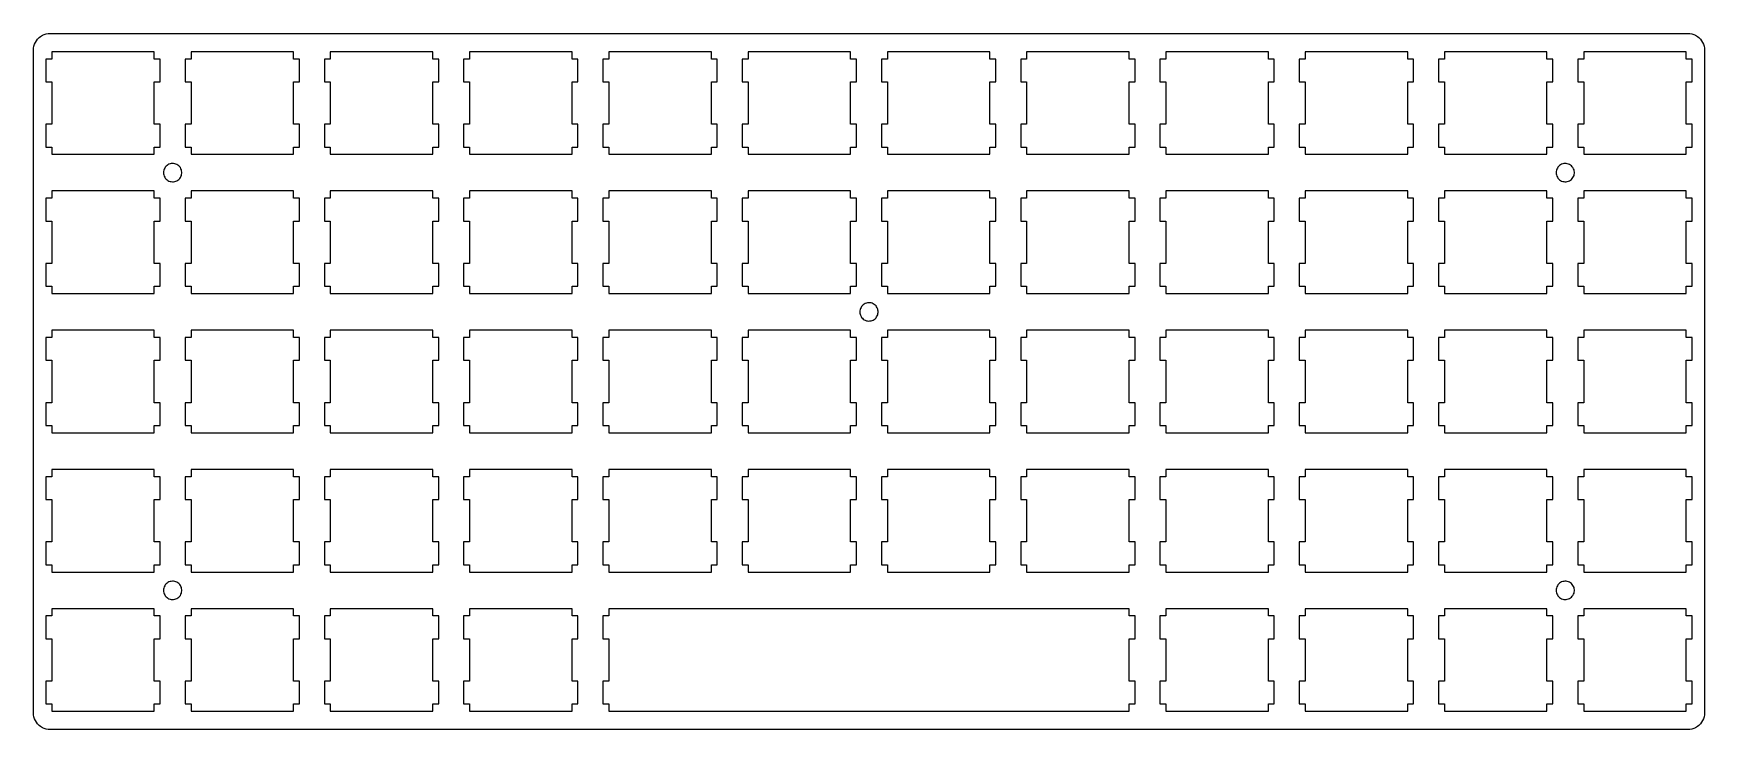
# Model space of a CAD drawing. Extents: x -164 to 64, y 0 to 95.
import ezdxf

# ---------------------------------------------------------------- set-up
doc = ezdxf.new("R2010")
doc.units = 0
doc.layers.get('0').update_dxf_attribs({"linetype": 'continuous'})

# ---------------------------------------------------------------- blocks, each defined once
blk = doc.blocks.new('HI_PRO_PLATE_MX_2X2U_REV3001_SOLID001')
at = {"color": 0}
for p, q in [((-164.08, 93.26), (-164, 93.52)), ((-164, 93.52), (-163.88, 93.78)), ((-163.88, 93.78), (-163.74, 94.01)), ((-163.74, 94.01), (-163.57, 94.23)), ((-163.57, 94.23), (-163.38, 94.43)), ((-163.38, 94.43), (-163.16, 94.6)), ((-163.16, 94.6), (-162.92, 94.74)), ((-162.92, 94.74), (-162.67, 94.85)), ((-162.67, 94.85), (-162.41, 94.93)), ((-162.41, 94.93), (-162.13, 94.98)), ((-162.13, 94.98), (-161.86, 95)), ((-161.86, 95), (61.57, 95)), ((61.57, 95), (61.84, 94.98)), ((61.84, 94.98), (62.12, 94.93)), ((62.12, 94.93), (62.38, 94.85)), ((62.38, 94.85), (62.63, 94.74)), ((62.63, 94.74), (62.87, 94.6)), ((62.87, 94.6), (63.08, 94.43)), ((63.08, 94.43), (63.28, 94.23)), ((63.28, 94.23), (63.45, 94.01)), ((63.45, 94.01), (63.59, 93.78)), ((63.59, 93.78), (63.71, 93.52)), ((63.71, 93.52), (63.79, 93.26)), ((-164.15, 92.71), (-164.13, 92.99)), ((-164.15, 2.29), (-164.15, 92.71)), ((-164.13, 92.99), (-164.08, 93.26)), ((-161.64, 91.5), (-162.45, 91.5)), ((-162.45, 91.5), (-162.45, 88.4)), ((-147.65, 92.5), (-161.64, 92.5)), ((-161.64, 92.5), (-161.64, 91.5)), ((-147.65, 91.5), (-147.65, 92.5)), ((-146.85, 91.5), (-147.65, 91.5)), ((-146.85, 88.4), (-146.85, 91.5)), ((-142.64, 91.5), (-143.45, 91.5)), ((-143.45, 91.5), (-143.45, 88.4)), ((-128.65, 92.5), (-142.64, 92.5)), ((-142.64, 92.5), (-142.64, 91.5)), ((-128.65, 91.5), (-128.65, 92.5)), ((-127.85, 91.5), (-128.65, 91.5)), ((-127.85, 88.4), (-127.85, 91.5)), ((-124.45, 91.5), (-124.45, 88.4)), ((-123.64, 91.5), (-124.45, 91.5)), ((-123.64, 92.5), (-123.64, 91.5)), ((-109.65, 92.5), (-123.64, 92.5)), ((-109.65, 91.5), (-109.65, 92.5)), ((-108.85, 91.5), (-109.65, 91.5)), ((-108.85, 88.4), (-108.85, 91.5)), ((-105.45, 91.5), (-105.45, 88.4)), ((-104.64, 91.5), (-105.45, 91.5)), ((-104.64, 92.5), (-104.64, 91.5)), ((-90.65, 92.5), (-104.64, 92.5)), ((-90.65, 91.5), (-90.65, 92.5)), ((-89.85, 91.5), (-90.65, 91.5)), ((-89.85, 88.4), (-89.85, 91.5)), ((-86.45, 91.5), (-86.45, 88.4)), ((-85.64, 91.5), (-86.45, 91.5)), ((-85.64, 92.5), (-85.64, 91.5)), ((-71.65, 92.5), (-85.64, 92.5)), ((-71.65, 91.5), (-71.65, 92.5)), ((-70.85, 91.5), (-71.65, 91.5)), ((-70.85, 88.4), (-70.85, 91.5)), ((-67.45, 91.5), (-67.45, 88.4)), ((-66.64, 91.5), (-67.45, 91.5)), ((-66.64, 92.5), (-66.64, 91.5)), ((-52.65, 92.5), (-66.64, 92.5)), ((-52.65, 91.5), (-52.65, 92.5)), ((-51.85, 91.5), (-52.65, 91.5)), ((-51.85, 88.4), (-51.85, 91.5)), ((-48.45, 91.5), (-48.45, 88.4)), ((-47.64, 91.5), (-48.45, 91.5)), ((-47.64, 92.5), (-47.64, 91.5)), ((-33.65, 92.5), (-47.64, 92.5)), ((-33.65, 91.5), (-33.65, 92.5)), ((-32.85, 91.5), (-33.65, 91.5)), ((-32.85, 88.4), (-32.85, 91.5)), ((-29.45, 91.5), (-29.45, 88.4)), ((-28.64, 91.5), (-29.45, 91.5)), ((-28.64, 92.5), (-28.64, 91.5)), ((-14.65, 92.5), (-28.64, 92.5)), ((-14.65, 91.5), (-14.65, 92.5)), ((-13.85, 91.5), (-14.65, 91.5)), ((-13.85, 88.4), (-13.85, 91.5)), ((-10.45, 91.5), (-10.45, 88.4)), ((-9.64, 91.5), (-10.45, 91.5)), ((-9.64, 92.5), (-9.64, 91.5)), ((4.35, 92.5), (-9.64, 92.5)), ((4.35, 91.5), (4.35, 92.5)), ((5.15, 91.5), (4.35, 91.5)), ((5.15, 88.4), (5.15, 91.5)), ((8.55, 91.5), (8.55, 88.4)), ((9.36, 91.5), (8.55, 91.5)), ((9.36, 92.5), (9.36, 91.5)), ((23.35, 92.5), (9.36, 92.5)), ((23.35, 91.5), (23.35, 92.5)), ((24.15, 91.5), (23.35, 91.5)), ((24.15, 88.4), (24.15, 91.5)), ((27.55, 91.5), (27.55, 88.4)), ((28.36, 91.5), (27.55, 91.5)), ((28.36, 92.5), (28.36, 91.5)), ((42.35, 92.5), (28.36, 92.5)), ((42.35, 91.5), (42.35, 92.5)), ((43.15, 91.5), (42.35, 91.5)), ((43.15, 88.4), (43.15, 91.5)), ((46.55, 91.5), (46.55, 88.4)), ((47.36, 91.5), (46.55, 91.5)), ((47.36, 92.5), (47.36, 91.5)), ((61.35, 92.5), (47.36, 92.5)), ((61.35, 91.5), (61.35, 92.5)), ((62.15, 91.5), (61.35, 91.5)), ((62.15, 88.4), (62.15, 91.5)), ((63.79, 93.26), (63.84, 92.99)), ((63.84, 92.99), (63.85, 92.71)), ((63.85, 92.71), (63.85, 2.29)), ((-162.45, 88.4), (-161.64, 88.4)), ((-161.64, 88.4), (-161.64, 82.6)), ((-147.65, 82.6), (-147.65, 88.4)), ((-147.65, 88.4), (-146.85, 88.4)), ((-143.45, 88.4), (-142.64, 88.4)), ((-142.64, 88.4), (-142.64, 82.6)), ((-128.65, 88.4), (-127.85, 88.4)), ((-128.65, 82.6), (-128.65, 88.4)), ((-124.45, 88.4), (-123.64, 88.4)), ((-123.64, 88.4), (-123.64, 82.6)), ((-109.65, 82.6), (-109.65, 88.4)), ((-109.65, 88.4), (-108.85, 88.4)), ((-105.45, 88.4), (-104.64, 88.4)), ((-104.64, 88.4), (-104.64, 82.6)), ((-90.65, 82.6), (-90.65, 88.4)), ((-90.65, 88.4), (-89.85, 88.4)), ((-86.45, 88.4), (-85.64, 88.4)), ((-85.64, 88.4), (-85.64, 82.6)), ((-71.65, 82.6), (-71.65, 88.4)), ((-71.65, 88.4), (-70.85, 88.4)), ((-67.45, 88.4), (-66.64, 88.4)), ((-66.64, 88.4), (-66.64, 82.6)), ((-52.65, 82.6), (-52.65, 88.4)), ((-52.65, 88.4), (-51.85, 88.4)), ((-48.45, 88.4), (-47.64, 88.4)), ((-47.64, 88.4), (-47.64, 82.6)), ((-33.65, 82.6), (-33.65, 88.4)), ((-33.65, 88.4), (-32.85, 88.4)), ((-29.45, 88.4), (-28.64, 88.4)), ((-28.64, 88.4), (-28.64, 82.6)), ((-14.65, 82.6), (-14.65, 88.4)), ((-14.65, 88.4), (-13.85, 88.4)), ((-10.45, 88.4), (-9.64, 88.4)), ((-9.64, 88.4), (-9.64, 82.6)), ((4.35, 82.6), (4.35, 88.4)), ((4.35, 88.4), (5.15, 88.4)), ((8.55, 88.4), (9.36, 88.4)), ((9.36, 88.4), (9.36, 82.6)), ((23.35, 82.6), (23.35, 88.4)), ((23.35, 88.4), (24.15, 88.4)), ((27.55, 88.4), (28.36, 88.4)), ((28.36, 88.4), (28.36, 82.6)), ((42.35, 82.6), (42.35, 88.4)), ((42.35, 88.4), (43.15, 88.4)), ((46.55, 88.4), (47.36, 88.4)), ((47.36, 88.4), (47.36, 82.6)), ((61.35, 82.6), (61.35, 88.4)), ((61.35, 88.4), (62.15, 88.4)), ((-161.64, 82.6), (-162.45, 82.6)), ((-162.45, 82.6), (-162.45, 79.5)), ((-146.85, 82.6), (-147.65, 82.6)), ((-146.85, 79.5), (-146.85, 82.6)), ((-142.64, 82.6), (-143.45, 82.6)), ((-143.45, 82.6), (-143.45, 79.5)), ((-127.85, 82.6), (-128.65, 82.6)), ((-127.85, 79.5), (-127.85, 82.6)), ((-124.45, 82.6), (-124.45, 79.5)), ((-123.64, 82.6), (-124.45, 82.6)), ((-108.85, 82.6), (-109.65, 82.6)), ((-108.85, 79.5), (-108.85, 82.6)), ((-105.45, 82.6), (-105.45, 79.5)), ((-104.64, 82.6), (-105.45, 82.6)), ((-89.85, 82.6), (-90.65, 82.6)), ((-89.85, 79.5), (-89.85, 82.6)), ((-86.45, 82.6), (-86.45, 79.5)), ((-85.64, 82.6), (-86.45, 82.6)), ((-70.85, 82.6), (-71.65, 82.6)), ((-70.85, 79.5), (-70.85, 82.6)), ((-67.45, 82.6), (-67.45, 79.5)), ((-66.64, 82.6), (-67.45, 82.6)), ((-51.85, 82.6), (-52.65, 82.6)), ((-51.85, 79.5), (-51.85, 82.6)), ((-48.45, 82.6), (-48.45, 79.5)), ((-47.64, 82.6), (-48.45, 82.6)), ((-32.85, 82.6), (-33.65, 82.6)), ((-32.85, 79.5), (-32.85, 82.6)), ((-29.45, 82.6), (-29.45, 79.5)), ((-28.64, 82.6), (-29.45, 82.6)), ((-13.85, 82.6), (-14.65, 82.6)), ((-13.85, 79.5), (-13.85, 82.6)), ((-10.45, 82.6), (-10.45, 79.5)), ((-9.64, 82.6), (-10.45, 82.6)), ((5.15, 82.6), (4.35, 82.6)), ((5.15, 79.5), (5.15, 82.6)), ((8.55, 82.6), (8.55, 79.5)), ((9.36, 82.6), (8.55, 82.6)), ((24.15, 82.6), (23.35, 82.6)), ((24.15, 79.5), (24.15, 82.6)), ((27.55, 82.6), (27.55, 79.5)), ((28.36, 82.6), (27.55, 82.6)), ((43.15, 82.6), (42.35, 82.6)), ((43.15, 79.5), (43.15, 82.6)), ((46.55, 82.6), (46.55, 79.5)), ((47.36, 82.6), (46.55, 82.6)), ((62.15, 82.6), (61.35, 82.6)), ((62.15, 79.5), (62.15, 82.6)), ((-162.45, 79.5), (-161.64, 79.5)), ((-161.64, 79.5), (-161.64, 78.5)), ((-161.64, 78.5), (-147.65, 78.5)), ((-147.65, 78.5), (-147.65, 79.5)), ((-147.65, 79.5), (-146.85, 79.5)), ((-143.45, 79.5), (-142.64, 79.5)), ((-142.64, 79.5), (-142.64, 78.5)), ((-142.64, 78.5), (-128.65, 78.5)), ((-128.65, 79.5), (-127.85, 79.5)), ((-128.65, 78.5), (-128.65, 79.5)), ((-124.45, 79.5), (-123.64, 79.5)), ((-123.64, 79.5), (-123.64, 78.5)), ((-123.64, 78.5), (-109.65, 78.5)), ((-109.65, 78.5), (-109.65, 79.5)), ((-109.65, 79.5), (-108.85, 79.5)), ((-105.45, 79.5), (-104.64, 79.5)), ((-104.64, 79.5), (-104.64, 78.5)), ((-104.64, 78.5), (-90.65, 78.5)), ((-90.65, 78.5), (-90.65, 79.5)), ((-90.65, 79.5), (-89.85, 79.5)), ((-86.45, 79.5), (-85.64, 79.5)), ((-85.64, 79.5), (-85.64, 78.5)), ((-85.64, 78.5), (-71.65, 78.5)), ((-71.65, 78.5), (-71.65, 79.5)), ((-71.65, 79.5), (-70.85, 79.5)), ((-67.45, 79.5), (-66.64, 79.5)), ((-66.64, 79.5), (-66.64, 78.5)), ((-66.64, 78.5), (-52.65, 78.5)), ((-52.65, 78.5), (-52.65, 79.5)), ((-52.65, 79.5), (-51.85, 79.5)), ((-48.45, 79.5), (-47.64, 79.5)), ((-47.64, 79.5), (-47.64, 78.5)), ((-47.64, 78.5), (-33.65, 78.5)), ((-33.65, 78.5), (-33.65, 79.5)), ((-33.65, 79.5), (-32.85, 79.5)), ((-29.45, 79.5), (-28.64, 79.5)), ((-28.64, 79.5), (-28.64, 78.5)), ((-28.64, 78.5), (-14.65, 78.5)), ((-14.65, 78.5), (-14.65, 79.5)), ((-14.65, 79.5), (-13.85, 79.5)), ((-10.45, 79.5), (-9.64, 79.5)), ((-9.64, 79.5), (-9.64, 78.5)), ((-9.64, 78.5), (4.35, 78.5)), ((4.35, 78.5), (4.35, 79.5)), ((4.35, 79.5), (5.15, 79.5)), ((8.55, 79.5), (9.36, 79.5)), ((9.36, 79.5), (9.36, 78.5)), ((9.36, 78.5), (23.35, 78.5)), ((23.35, 78.5), (23.35, 79.5)), ((23.35, 79.5), (24.15, 79.5)), ((27.55, 79.5), (28.36, 79.5)), ((28.36, 79.5), (28.36, 78.5)), ((28.36, 78.5), (42.35, 78.5)), ((42.35, 78.5), (42.35, 79.5)), ((42.35, 79.5), (43.15, 79.5)), ((46.55, 79.5), (47.36, 79.5)), ((47.36, 79.5), (47.36, 78.5)), ((47.36, 78.5), (61.35, 78.5)), ((61.35, 78.5), (61.35, 79.5)), ((61.35, 79.5), (62.15, 79.5)), ((-146.38, 76.16), (-146.4, 76)), ((-146.4, 76), (-146.38, 75.84)), ((-146.35, 76.32), (-146.38, 76.16)), ((-146.38, 75.84), (-146.35, 75.68)), ((-146.3, 76.47), (-146.35, 76.32)), ((-146.35, 75.68), (-146.3, 75.53)), ((-146.23, 76.61), (-146.3, 76.47)), ((-146.3, 75.53), (-146.23, 75.39)), ((-146.15, 76.75), (-146.23, 76.61)), ((-146.23, 75.39), (-146.15, 75.25)), ((-146.04, 76.87), (-146.15, 76.75)), ((-146.15, 75.25), (-146.04, 75.13)), ((-145.92, 76.98), (-146.04, 76.87)), ((-145.79, 77.07), (-145.92, 76.98)), ((-145.65, 77.14), (-145.79, 77.07)), ((-145.5, 77.2), (-145.65, 77.14)), ((-145.34, 77.23), (-145.5, 77.2)), ((-145.19, 77.25), (-145.34, 77.23)), ((-145.03, 77.24), (-145.19, 77.25)), ((-144.87, 77.22), (-145.03, 77.24)), ((-144.71, 77.17), (-144.87, 77.22)), ((-144.57, 77.11), (-144.71, 77.17)), ((-144.43, 77.03), (-144.57, 77.11)), ((-144.3, 76.93), (-144.43, 77.03)), ((-144.19, 76.81), (-144.3, 76.93)), ((-144.1, 76.68), (-144.19, 76.81)), ((-144.19, 75.19), (-144.1, 75.32)), ((-144.02, 76.54), (-144.1, 76.68)), ((-144.1, 75.32), (-144.02, 75.46)), ((-143.96, 76.39), (-144.02, 76.54)), ((-144.02, 75.46), (-143.96, 75.61)), ((-143.92, 76.24), (-143.96, 76.39)), ((-143.96, 75.61), (-143.92, 75.76)), ((-143.9, 76.08), (-143.92, 76.24)), ((-143.92, 75.76), (-143.9, 75.92)), ((-143.9, 75.92), (-143.9, 76.08)), ((43.62, 76.16), (43.61, 76)), ((43.61, 76), (43.62, 75.84)), ((43.65, 76.32), (43.62, 76.16)), ((43.62, 75.84), (43.65, 75.68)), ((43.7, 76.47), (43.65, 76.32)), ((43.65, 75.68), (43.7, 75.53)), ((43.77, 76.61), (43.7, 76.47)), ((43.7, 75.53), (43.77, 75.39)), ((43.85, 76.75), (43.77, 76.61)), ((43.77, 75.39), (43.85, 75.25)), ((43.96, 76.87), (43.85, 76.75)), ((43.85, 75.25), (43.96, 75.13)), ((44.08, 76.98), (43.96, 76.87)), ((44.21, 77.07), (44.08, 76.98)), ((44.35, 77.14), (44.21, 77.07)), ((44.5, 77.2), (44.35, 77.14)), ((44.66, 77.23), (44.5, 77.2)), ((44.81, 77.25), (44.66, 77.23)), ((44.98, 77.24), (44.81, 77.25)), ((45.13, 77.22), (44.98, 77.24)), ((45.29, 77.17), (45.13, 77.22)), ((45.43, 77.11), (45.29, 77.17)), ((45.57, 77.03), (45.43, 77.11)), ((45.7, 76.93), (45.57, 77.03)), ((45.81, 76.81), (45.7, 76.93)), ((45.9, 76.68), (45.81, 76.81)), ((45.81, 75.19), (45.9, 75.32)), ((45.98, 76.54), (45.9, 76.68)), ((45.9, 75.32), (45.98, 75.46)), ((46.04, 76.39), (45.98, 76.54)), ((45.98, 75.46), (46.04, 75.61)), ((46.08, 76.24), (46.04, 76.39)), ((46.04, 75.61), (46.08, 75.76)), ((46.1, 76.08), (46.08, 76.24)), ((46.08, 75.76), (46.1, 75.92)), ((46.1, 75.92), (46.1, 76.08)), ((-147.65, 73.5), (-161.64, 73.5)), ((-161.64, 73.5), (-161.64, 72.5)), ((-147.65, 72.5), (-147.65, 73.5)), ((-146.04, 75.13), (-145.92, 75.02)), ((-145.92, 75.02), (-145.79, 74.93)), ((-145.79, 74.93), (-145.65, 74.86)), ((-145.65, 74.86), (-145.5, 74.8)), ((-145.5, 74.8), (-145.34, 74.77)), ((-145.34, 74.77), (-145.19, 74.75)), ((-145.19, 74.75), (-145.03, 74.76)), ((-145.03, 74.76), (-144.87, 74.78)), ((-144.87, 74.78), (-144.71, 74.83)), ((-144.71, 74.83), (-144.57, 74.89)), ((-144.57, 74.89), (-144.43, 74.97)), ((-144.43, 74.97), (-144.3, 75.07)), ((-144.3, 75.07), (-144.19, 75.19)), ((-128.65, 73.5), (-142.64, 73.5)), ((-142.64, 73.5), (-142.64, 72.5)), ((-128.65, 72.5), (-128.65, 73.5)), ((-123.64, 73.5), (-123.64, 72.5)), ((-109.65, 73.5), (-123.64, 73.5)), ((-109.65, 72.5), (-109.65, 73.5)), ((-90.65, 73.5), (-104.64, 73.5)), ((-104.64, 73.5), (-104.64, 72.5)), ((-90.65, 72.5), (-90.65, 73.5)), ((-71.65, 73.5), (-85.64, 73.5)), ((-85.64, 73.5), (-85.64, 72.5)), ((-71.65, 72.5), (-71.65, 73.5)), ((-52.65, 73.5), (-66.64, 73.5)), ((-66.64, 73.5), (-66.64, 72.5)), ((-52.65, 72.5), (-52.65, 73.5)), ((-33.65, 73.5), (-47.64, 73.5)), ((-47.64, 73.5), (-47.64, 72.5)), ((-33.65, 72.5), (-33.65, 73.5)), ((-14.65, 73.5), (-28.64, 73.5)), ((-28.64, 73.5), (-28.64, 72.5)), ((-14.65, 72.5), (-14.65, 73.5)), ((4.35, 73.5), (-9.64, 73.5)), ((-9.64, 73.5), (-9.64, 72.5)), ((4.35, 72.5), (4.35, 73.5)), ((23.35, 73.5), (9.36, 73.5)), ((9.36, 73.5), (9.36, 72.5)), ((23.35, 72.5), (23.35, 73.5)), ((42.35, 73.5), (28.36, 73.5)), ((28.36, 73.5), (28.36, 72.5)), ((42.35, 72.5), (42.35, 73.5)), ((43.96, 75.13), (44.08, 75.02)), ((44.08, 75.02), (44.21, 74.93)), ((44.21, 74.93), (44.35, 74.86)), ((44.35, 74.86), (44.5, 74.8)), ((44.5, 74.8), (44.66, 74.77)), ((44.66, 74.77), (44.81, 74.75)), ((44.81, 74.75), (44.98, 74.76)), ((44.98, 74.76), (45.13, 74.78)), ((45.13, 74.78), (45.29, 74.83)), ((45.29, 74.83), (45.43, 74.89)), ((45.43, 74.89), (45.57, 74.97)), ((45.57, 74.97), (45.7, 75.07)), ((45.7, 75.07), (45.81, 75.19)), ((61.35, 73.5), (47.36, 73.5)), ((47.36, 73.5), (47.36, 72.5)), ((61.35, 72.5), (61.35, 73.5)), ((-161.64, 72.5), (-162.45, 72.5)), ((-162.45, 72.5), (-162.45, 69.4)), ((-146.85, 72.5), (-147.65, 72.5)), ((-146.85, 69.4), (-146.85, 72.5)), ((-142.64, 72.5), (-143.45, 72.5)), ((-143.45, 72.5), (-143.45, 69.4)), ((-127.85, 72.5), (-128.65, 72.5)), ((-127.85, 69.4), (-127.85, 72.5)), ((-124.45, 72.5), (-124.45, 69.4)), ((-123.64, 72.5), (-124.45, 72.5)), ((-108.85, 72.5), (-109.65, 72.5)), ((-108.85, 69.4), (-108.85, 72.5)), ((-104.64, 72.5), (-105.45, 72.5)), ((-105.45, 72.5), (-105.45, 69.4)), ((-89.85, 72.5), (-90.65, 72.5)), ((-89.85, 69.4), (-89.85, 72.5)), ((-85.64, 72.5), (-86.45, 72.5)), ((-86.45, 72.5), (-86.45, 69.4)), ((-70.85, 72.5), (-71.65, 72.5)), ((-70.85, 69.4), (-70.85, 72.5)), ((-66.64, 72.5), (-67.45, 72.5)), ((-67.45, 72.5), (-67.45, 69.4)), ((-51.85, 72.5), (-52.65, 72.5)), ((-51.85, 69.4), (-51.85, 72.5)), ((-47.64, 72.5), (-48.45, 72.5)), ((-48.45, 72.5), (-48.45, 69.4)), ((-32.85, 72.5), (-33.65, 72.5)), ((-32.85, 69.4), (-32.85, 72.5)), ((-28.64, 72.5), (-29.45, 72.5)), ((-29.45, 72.5), (-29.45, 69.4)), ((-13.85, 72.5), (-14.65, 72.5)), ((-13.85, 69.4), (-13.85, 72.5)), ((-9.64, 72.5), (-10.45, 72.5)), ((-10.45, 72.5), (-10.45, 69.4)), ((5.15, 72.5), (4.35, 72.5)), ((5.15, 69.4), (5.15, 72.5)), ((9.36, 72.5), (8.55, 72.5)), ((8.55, 72.5), (8.55, 69.4)), ((24.15, 72.5), (23.35, 72.5)), ((24.15, 69.4), (24.15, 72.5)), ((28.36, 72.5), (27.55, 72.5)), ((27.55, 72.5), (27.55, 69.4)), ((43.15, 72.5), (42.35, 72.5)), ((43.15, 69.4), (43.15, 72.5)), ((47.36, 72.5), (46.55, 72.5)), ((46.55, 72.5), (46.55, 69.4)), ((62.15, 72.5), (61.35, 72.5)), ((62.15, 69.4), (62.15, 72.5)), ((-162.45, 69.4), (-161.64, 69.4)), ((-161.64, 69.4), (-161.64, 63.6)), ((-147.65, 69.4), (-146.85, 69.4)), ((-147.65, 63.6), (-147.65, 69.4)), ((-143.45, 69.4), (-142.64, 69.4)), ((-142.64, 69.4), (-142.64, 63.6)), ((-128.65, 69.4), (-127.85, 69.4)), ((-128.65, 63.6), (-128.65, 69.4)), ((-124.45, 69.4), (-123.64, 69.4)), ((-123.64, 69.4), (-123.64, 63.6)), ((-109.65, 63.6), (-109.65, 69.4)), ((-109.65, 69.4), (-108.85, 69.4)), ((-105.45, 69.4), (-104.64, 69.4)), ((-104.64, 69.4), (-104.64, 63.6)), ((-90.65, 69.4), (-89.85, 69.4)), ((-90.65, 63.6), (-90.65, 69.4)), ((-86.45, 69.4), (-85.64, 69.4)), ((-85.64, 69.4), (-85.64, 63.6)), ((-71.65, 69.4), (-70.85, 69.4)), ((-71.65, 63.6), (-71.65, 69.4)), ((-67.45, 69.4), (-66.64, 69.4)), ((-66.64, 69.4), (-66.64, 63.6)), ((-52.65, 69.4), (-51.85, 69.4)), ((-52.65, 63.6), (-52.65, 69.4)), ((-48.45, 69.4), (-47.64, 69.4)), ((-47.64, 69.4), (-47.64, 63.6)), ((-33.65, 69.4), (-32.85, 69.4)), ((-33.65, 63.6), (-33.65, 69.4)), ((-29.45, 69.4), (-28.64, 69.4)), ((-28.64, 69.4), (-28.64, 63.6)), ((-14.65, 69.4), (-13.85, 69.4)), ((-14.65, 63.6), (-14.65, 69.4)), ((-10.45, 69.4), (-9.64, 69.4)), ((-9.64, 69.4), (-9.64, 63.6)), ((4.35, 69.4), (5.15, 69.4)), ((4.35, 63.6), (4.35, 69.4)), ((8.55, 69.4), (9.36, 69.4)), ((9.36, 69.4), (9.36, 63.6)), ((23.35, 69.4), (24.15, 69.4)), ((23.35, 63.6), (23.35, 69.4)), ((27.55, 69.4), (28.36, 69.4)), ((28.36, 69.4), (28.36, 63.6)), ((42.35, 69.4), (43.15, 69.4)), ((42.35, 63.6), (42.35, 69.4)), ((46.55, 69.4), (47.36, 69.4)), ((47.36, 69.4), (47.36, 63.6)), ((61.35, 69.4), (62.15, 69.4)), ((61.35, 63.6), (61.35, 69.4)), ((-161.64, 63.6), (-162.45, 63.6)), ((-162.45, 63.6), (-162.45, 60.5)), ((-146.85, 63.6), (-147.65, 63.6)), ((-146.85, 60.5), (-146.85, 63.6)), ((-142.64, 63.6), (-143.45, 63.6)), ((-143.45, 63.6), (-143.45, 60.5)), ((-127.85, 63.6), (-128.65, 63.6)), ((-127.85, 60.5), (-127.85, 63.6)), ((-124.45, 63.6), (-124.45, 60.5)), ((-123.64, 63.6), (-124.45, 63.6)), ((-108.85, 63.6), (-109.65, 63.6)), ((-108.85, 60.5), (-108.85, 63.6)), ((-104.64, 63.6), (-105.45, 63.6)), ((-105.45, 63.6), (-105.45, 60.5)), ((-89.85, 63.6), (-90.65, 63.6)), ((-89.85, 60.5), (-89.85, 63.6)), ((-85.64, 63.6), (-86.45, 63.6)), ((-86.45, 63.6), (-86.45, 60.5)), ((-70.85, 63.6), (-71.65, 63.6)), ((-70.85, 60.5), (-70.85, 63.6)), ((-66.64, 63.6), (-67.45, 63.6)), ((-67.45, 63.6), (-67.45, 60.5)), ((-51.85, 63.6), (-52.65, 63.6)), ((-51.85, 60.5), (-51.85, 63.6)), ((-47.64, 63.6), (-48.45, 63.6)), ((-48.45, 63.6), (-48.45, 60.5)), ((-32.85, 63.6), (-33.65, 63.6)), ((-32.85, 60.5), (-32.85, 63.6)), ((-28.64, 63.6), (-29.45, 63.6)), ((-29.45, 63.6), (-29.45, 60.5)), ((-13.85, 63.6), (-14.65, 63.6)), ((-13.85, 60.5), (-13.85, 63.6)), ((-9.64, 63.6), (-10.45, 63.6)), ((-10.45, 63.6), (-10.45, 60.5)), ((5.15, 63.6), (4.35, 63.6)), ((5.15, 60.5), (5.15, 63.6)), ((9.36, 63.6), (8.55, 63.6)), ((8.55, 63.6), (8.55, 60.5)), ((24.15, 63.6), (23.35, 63.6)), ((24.15, 60.5), (24.15, 63.6)), ((28.36, 63.6), (27.55, 63.6)), ((27.55, 63.6), (27.55, 60.5)), ((43.15, 63.6), (42.35, 63.6)), ((43.15, 60.5), (43.15, 63.6)), ((47.36, 63.6), (46.55, 63.6)), ((46.55, 63.6), (46.55, 60.5)), ((62.15, 63.6), (61.35, 63.6)), ((62.15, 60.5), (62.15, 63.6)), ((-162.45, 60.5), (-161.64, 60.5)), ((-161.64, 60.5), (-161.64, 59.5)), ((-161.64, 59.5), (-147.65, 59.5)), ((-147.65, 60.5), (-146.85, 60.5)), ((-147.65, 59.5), (-147.65, 60.5)), ((-143.45, 60.5), (-142.64, 60.5)), ((-142.64, 60.5), (-142.64, 59.5)), ((-142.64, 59.5), (-128.65, 59.5)), ((-128.65, 60.5), (-127.85, 60.5)), ((-128.65, 59.5), (-128.65, 60.5)), ((-124.45, 60.5), (-123.64, 60.5)), ((-123.64, 60.5), (-123.64, 59.5)), ((-123.64, 59.5), (-109.65, 59.5)), ((-109.65, 59.5), (-109.65, 60.5)), ((-109.65, 60.5), (-108.85, 60.5)), ((-105.45, 60.5), (-104.64, 60.5)), ((-104.64, 60.5), (-104.64, 59.5)), ((-104.64, 59.5), (-90.65, 59.5)), ((-90.65, 60.5), (-89.85, 60.5)), ((-90.65, 59.5), (-90.65, 60.5)), ((-86.45, 60.5), (-85.64, 60.5)), ((-85.64, 60.5), (-85.64, 59.5)), ((-85.64, 59.5), (-71.65, 59.5)), ((-71.65, 60.5), (-70.85, 60.5)), ((-71.65, 59.5), (-71.65, 60.5)), ((-67.45, 60.5), (-66.64, 60.5)), ((-66.64, 60.5), (-66.64, 59.5)), ((-66.64, 59.5), (-52.65, 59.5)), ((-52.65, 60.5), (-51.85, 60.5)), ((-52.65, 59.5), (-52.65, 60.5)), ((-48.45, 60.5), (-47.64, 60.5)), ((-47.64, 60.5), (-47.64, 59.5)), ((-47.64, 59.5), (-33.65, 59.5)), ((-33.65, 60.5), (-32.85, 60.5)), ((-33.65, 59.5), (-33.65, 60.5)), ((-29.45, 60.5), (-28.64, 60.5)), ((-28.64, 60.5), (-28.64, 59.5)), ((-28.64, 59.5), (-14.65, 59.5)), ((-14.65, 60.5), (-13.85, 60.5)), ((-14.65, 59.5), (-14.65, 60.5)), ((-10.45, 60.5), (-9.64, 60.5)), ((-9.64, 60.5), (-9.64, 59.5)), ((-9.64, 59.5), (4.35, 59.5)), ((4.35, 60.5), (5.15, 60.5)), ((4.35, 59.5), (4.35, 60.5)), ((8.55, 60.5), (9.36, 60.5)), ((9.36, 60.5), (9.36, 59.5)), ((9.36, 59.5), (23.35, 59.5)), ((23.35, 60.5), (24.15, 60.5)), ((23.35, 59.5), (23.35, 60.5)), ((27.55, 60.5), (28.36, 60.5)), ((28.36, 60.5), (28.36, 59.5)), ((28.36, 59.5), (42.35, 59.5)), ((42.35, 60.5), (43.15, 60.5)), ((42.35, 59.5), (42.35, 60.5)), ((46.55, 60.5), (47.36, 60.5)), ((47.36, 60.5), (47.36, 59.5)), ((47.36, 59.5), (61.35, 59.5)), ((61.35, 60.5), (62.15, 60.5)), ((61.35, 59.5), (61.35, 60.5)), ((-51.38, 57.16), (-51.4, 57)), ((-51.4, 57), (-51.38, 56.84)), ((-51.35, 57.32), (-51.38, 57.16)), ((-51.3, 57.47), (-51.35, 57.32)), ((-51.23, 57.61), (-51.3, 57.47)), ((-51.15, 57.75), (-51.23, 57.61)), ((-51.04, 57.87), (-51.15, 57.75)), ((-50.92, 57.98), (-51.04, 57.87)), ((-50.79, 58.07), (-50.92, 57.98)), ((-50.65, 58.14), (-50.79, 58.07)), ((-50.5, 58.2), (-50.65, 58.14)), ((-50.34, 58.23), (-50.5, 58.2)), ((-50.19, 58.25), (-50.34, 58.23)), ((-50.02, 58.24), (-50.19, 58.25)), ((-49.87, 58.22), (-50.02, 58.24)), ((-49.71, 58.17), (-49.87, 58.22)), ((-49.57, 58.11), (-49.71, 58.17)), ((-49.43, 58.03), (-49.57, 58.11)), ((-49.3, 57.93), (-49.43, 58.03)), ((-49.19, 57.81), (-49.3, 57.93)), ((-49.1, 57.68), (-49.19, 57.81)), ((-49.02, 57.54), (-49.1, 57.68)), ((-48.96, 57.39), (-49.02, 57.54)), ((-48.92, 57.24), (-48.96, 57.39)), ((-48.9, 57.08), (-48.92, 57.24)), ((-48.9, 56.92), (-48.9, 57.08)), ((-51.38, 56.84), (-51.35, 56.68)), ((-51.35, 56.68), (-51.3, 56.53)), ((-51.3, 56.53), (-51.23, 56.39)), ((-51.23, 56.39), (-51.15, 56.25)), ((-51.15, 56.25), (-51.04, 56.13)), ((-51.04, 56.13), (-50.92, 56.02)), ((-50.92, 56.02), (-50.79, 55.93)), ((-50.79, 55.93), (-50.65, 55.86)), ((-50.65, 55.86), (-50.5, 55.8)), ((-50.5, 55.8), (-50.34, 55.77)), ((-50.34, 55.77), (-50.19, 55.75)), ((-50.19, 55.75), (-50.02, 55.76)), ((-50.02, 55.76), (-49.87, 55.78)), ((-49.87, 55.78), (-49.71, 55.83)), ((-49.71, 55.83), (-49.57, 55.89)), ((-49.57, 55.89), (-49.43, 55.97)), ((-49.43, 55.97), (-49.3, 56.07)), ((-49.3, 56.07), (-49.19, 56.19)), ((-49.19, 56.19), (-49.1, 56.32)), ((-49.1, 56.32), (-49.02, 56.46)), ((-49.02, 56.46), (-48.96, 56.61)), ((-48.96, 56.61), (-48.92, 56.76)), ((-48.92, 56.76), (-48.9, 56.92)), ((-161.64, 53.5), (-162.45, 53.5)), ((-162.45, 53.5), (-162.45, 50.4)), ((-147.65, 54.5), (-161.64, 54.5)), ((-161.64, 54.5), (-161.64, 53.5)), ((-147.65, 53.5), (-147.65, 54.5)), ((-146.85, 53.5), (-147.65, 53.5)), ((-146.85, 50.4), (-146.85, 53.5)), ((-142.64, 53.5), (-143.45, 53.5)), ((-143.45, 53.5), (-143.45, 50.4)), ((-128.65, 54.5), (-142.64, 54.5)), ((-142.64, 54.5), (-142.64, 53.5)), ((-128.65, 53.5), (-128.65, 54.5)), ((-127.85, 53.5), (-128.65, 53.5)), ((-127.85, 50.4), (-127.85, 53.5)), ((-124.45, 53.5), (-124.45, 50.4)), ((-123.64, 53.5), (-124.45, 53.5)), ((-123.64, 54.5), (-123.64, 53.5)), ((-109.65, 54.5), (-123.64, 54.5)), ((-109.65, 53.5), (-109.65, 54.5)), ((-108.85, 53.5), (-109.65, 53.5)), ((-108.85, 50.4), (-108.85, 53.5)), ((-104.64, 53.5), (-105.45, 53.5)), ((-105.45, 53.5), (-105.45, 50.4)), ((-90.65, 54.5), (-104.64, 54.5)), ((-104.64, 54.5), (-104.64, 53.5)), ((-90.65, 53.5), (-90.65, 54.5)), ((-89.85, 53.5), (-90.65, 53.5)), ((-89.85, 50.4), (-89.85, 53.5)), ((-85.64, 53.5), (-86.45, 53.5)), ((-86.45, 53.5), (-86.45, 50.4)), ((-71.65, 54.5), (-85.64, 54.5)), ((-85.64, 54.5), (-85.64, 53.5)), ((-71.65, 53.5), (-71.65, 54.5)), ((-70.85, 53.5), (-71.65, 53.5)), ((-70.85, 50.4), (-70.85, 53.5)), ((-66.64, 53.5), (-67.45, 53.5)), ((-67.45, 53.5), (-67.45, 50.4)), ((-52.65, 54.5), (-66.64, 54.5)), ((-66.64, 54.5), (-66.64, 53.5)), ((-52.65, 53.5), (-52.65, 54.5)), ((-51.85, 53.5), (-52.65, 53.5)), ((-51.85, 50.4), (-51.85, 53.5)), ((-47.64, 53.5), (-48.45, 53.5)), ((-48.45, 53.5), (-48.45, 50.4)), ((-33.65, 54.5), (-47.64, 54.5)), ((-47.64, 54.5), (-47.64, 53.5)), ((-33.65, 53.5), (-33.65, 54.5)), ((-32.85, 53.5), (-33.65, 53.5)), ((-32.85, 50.4), (-32.85, 53.5)), ((-28.64, 53.5), (-29.45, 53.5)), ((-29.45, 53.5), (-29.45, 50.4)), ((-14.65, 54.5), (-28.64, 54.5)), ((-28.64, 54.5), (-28.64, 53.5)), ((-14.65, 53.5), (-14.65, 54.5)), ((-13.85, 53.5), (-14.65, 53.5)), ((-13.85, 50.4), (-13.85, 53.5)), ((-9.64, 53.5), (-10.45, 53.5)), ((-10.45, 53.5), (-10.45, 50.4)), ((4.35, 54.5), (-9.64, 54.5)), ((-9.64, 54.5), (-9.64, 53.5)), ((4.35, 53.5), (4.35, 54.5)), ((5.15, 53.5), (4.35, 53.5)), ((5.15, 50.4), (5.15, 53.5)), ((9.36, 53.5), (8.55, 53.5)), ((8.55, 53.5), (8.55, 50.4)), ((23.35, 54.5), (9.36, 54.5)), ((9.36, 54.5), (9.36, 53.5)), ((23.35, 53.5), (23.35, 54.5)), ((24.15, 53.5), (23.35, 53.5)), ((24.15, 50.4), (24.15, 53.5)), ((28.36, 53.5), (27.55, 53.5)), ((27.55, 53.5), (27.55, 50.4)), ((42.35, 54.5), (28.36, 54.5)), ((28.36, 54.5), (28.36, 53.5)), ((42.35, 53.5), (42.35, 54.5)), ((43.15, 53.5), (42.35, 53.5)), ((43.15, 50.4), (43.15, 53.5)), ((47.36, 53.5), (46.55, 53.5)), ((46.55, 53.5), (46.55, 50.4)), ((61.35, 54.5), (47.36, 54.5)), ((47.36, 54.5), (47.36, 53.5)), ((61.35, 53.5), (61.35, 54.5)), ((62.15, 53.5), (61.35, 53.5)), ((62.15, 50.4), (62.15, 53.5)), ((-162.45, 50.4), (-161.64, 50.4)), ((-161.64, 50.4), (-161.64, 44.6)), ((-147.65, 50.4), (-146.85, 50.4)), ((-147.65, 44.6), (-147.65, 50.4)), ((-143.45, 50.4), (-142.64, 50.4)), ((-142.64, 50.4), (-142.64, 44.6)), ((-128.65, 50.4), (-127.85, 50.4)), ((-128.65, 44.6), (-128.65, 50.4)), ((-124.45, 50.4), (-123.64, 50.4)), ((-123.64, 50.4), (-123.64, 44.6)), ((-109.65, 44.6), (-109.65, 50.4)), ((-109.65, 50.4), (-108.85, 50.4)), ((-105.45, 50.4), (-104.64, 50.4)), ((-104.64, 50.4), (-104.64, 44.6)), ((-90.65, 50.4), (-89.85, 50.4)), ((-90.65, 44.6), (-90.65, 50.4)), ((-86.45, 50.4), (-85.64, 50.4)), ((-85.64, 50.4), (-85.64, 44.6)), ((-71.65, 50.4), (-70.85, 50.4)), ((-71.65, 44.6), (-71.65, 50.4)), ((-67.45, 50.4), (-66.64, 50.4)), ((-66.64, 50.4), (-66.64, 44.6)), ((-52.65, 50.4), (-51.85, 50.4)), ((-52.65, 44.6), (-52.65, 50.4)), ((-48.45, 50.4), (-47.64, 50.4)), ((-47.64, 50.4), (-47.64, 44.6)), ((-33.65, 50.4), (-32.85, 50.4)), ((-33.65, 44.6), (-33.65, 50.4)), ((-29.45, 50.4), (-28.64, 50.4)), ((-28.64, 50.4), (-28.64, 44.6)), ((-14.65, 50.4), (-13.85, 50.4)), ((-14.65, 44.6), (-14.65, 50.4)), ((-10.45, 50.4), (-9.64, 50.4)), ((-9.64, 50.4), (-9.64, 44.6)), ((4.35, 50.4), (5.15, 50.4)), ((4.35, 44.6), (4.35, 50.4)), ((8.55, 50.4), (9.36, 50.4)), ((9.36, 50.4), (9.36, 44.6)), ((23.35, 50.4), (24.15, 50.4)), ((23.35, 44.6), (23.35, 50.4)), ((27.55, 50.4), (28.36, 50.4)), ((28.36, 50.4), (28.36, 44.6)), ((42.35, 50.4), (43.15, 50.4)), ((42.35, 44.6), (42.35, 50.4)), ((46.55, 50.4), (47.36, 50.4)), ((47.36, 50.4), (47.36, 44.6)), ((61.35, 50.4), (62.15, 50.4)), ((61.35, 44.6), (61.35, 50.4)), ((-161.64, 44.6), (-162.45, 44.6)), ((-162.45, 44.6), (-162.45, 41.5)), ((-146.85, 44.6), (-147.65, 44.6)), ((-146.85, 41.5), (-146.85, 44.6)), ((-142.64, 44.6), (-143.45, 44.6)), ((-143.45, 44.6), (-143.45, 41.5)), ((-127.85, 44.6), (-128.65, 44.6)), ((-127.85, 41.5), (-127.85, 44.6)), ((-124.45, 44.6), (-124.45, 41.5)), ((-123.64, 44.6), (-124.45, 44.6)), ((-108.85, 44.6), (-109.65, 44.6)), ((-108.85, 41.5), (-108.85, 44.6)), ((-104.64, 44.6), (-105.45, 44.6)), ((-105.45, 44.6), (-105.45, 41.5)), ((-89.85, 44.6), (-90.65, 44.6)), ((-89.85, 41.5), (-89.85, 44.6)), ((-85.64, 44.6), (-86.45, 44.6)), ((-86.45, 44.6), (-86.45, 41.5)), ((-70.85, 44.6), (-71.65, 44.6)), ((-70.85, 41.5), (-70.85, 44.6)), ((-66.64, 44.6), (-67.45, 44.6)), ((-67.45, 44.6), (-67.45, 41.5)), ((-51.85, 44.6), (-52.65, 44.6)), ((-51.85, 41.5), (-51.85, 44.6)), ((-47.64, 44.6), (-48.45, 44.6)), ((-48.45, 44.6), (-48.45, 41.5)), ((-32.85, 44.6), (-33.65, 44.6)), ((-32.85, 41.5), (-32.85, 44.6)), ((-28.64, 44.6), (-29.45, 44.6)), ((-29.45, 44.6), (-29.45, 41.5)), ((-13.85, 44.6), (-14.65, 44.6)), ((-13.85, 41.5), (-13.85, 44.6)), ((-9.64, 44.6), (-10.45, 44.6)), ((-10.45, 44.6), (-10.45, 41.5)), ((5.15, 44.6), (4.35, 44.6)), ((5.15, 41.5), (5.15, 44.6)), ((9.36, 44.6), (8.55, 44.6)), ((8.55, 44.6), (8.55, 41.5)), ((24.15, 44.6), (23.35, 44.6)), ((24.15, 41.5), (24.15, 44.6)), ((28.36, 44.6), (27.55, 44.6)), ((27.55, 44.6), (27.55, 41.5)), ((43.15, 44.6), (42.35, 44.6)), ((43.15, 41.5), (43.15, 44.6)), ((47.36, 44.6), (46.55, 44.6)), ((46.55, 44.6), (46.55, 41.5)), ((62.15, 44.6), (61.35, 44.6)), ((62.15, 41.5), (62.15, 44.6)), ((-162.45, 41.5), (-161.64, 41.5)), ((-161.64, 41.5), (-161.64, 40.5)), ((-147.65, 41.5), (-146.85, 41.5)), ((-147.65, 40.5), (-147.65, 41.5)), ((-143.45, 41.5), (-142.64, 41.5)), ((-142.64, 41.5), (-142.64, 40.5)), ((-128.65, 41.5), (-127.85, 41.5)), ((-128.65, 40.5), (-128.65, 41.5)), ((-124.45, 41.5), (-123.64, 41.5)), ((-123.64, 41.5), (-123.64, 40.5)), ((-109.65, 40.5), (-109.65, 41.5)), ((-109.65, 41.5), (-108.85, 41.5)), ((-105.45, 41.5), (-104.64, 41.5)), ((-104.64, 41.5), (-104.64, 40.5)), ((-90.65, 41.5), (-89.85, 41.5)), ((-90.65, 40.5), (-90.65, 41.5)), ((-86.45, 41.5), (-85.64, 41.5)), ((-85.64, 41.5), (-85.64, 40.5)), ((-71.65, 41.5), (-70.85, 41.5)), ((-71.65, 40.5), (-71.65, 41.5)), ((-67.45, 41.5), (-66.64, 41.5)), ((-66.64, 41.5), (-66.64, 40.5)), ((-52.65, 41.5), (-51.85, 41.5)), ((-52.65, 40.5), (-52.65, 41.5)), ((-48.45, 41.5), (-47.64, 41.5)), ((-47.64, 41.5), (-47.64, 40.5)), ((-33.65, 41.5), (-32.85, 41.5)), ((-33.65, 40.5), (-33.65, 41.5)), ((-29.45, 41.5), (-28.64, 41.5)), ((-28.64, 41.5), (-28.64, 40.5)), ((-14.65, 41.5), (-13.85, 41.5)), ((-14.65, 40.5), (-14.65, 41.5)), ((-10.45, 41.5), (-9.64, 41.5)), ((-9.64, 41.5), (-9.64, 40.5)), ((4.35, 41.5), (5.15, 41.5)), ((4.35, 40.5), (4.35, 41.5)), ((8.55, 41.5), (9.36, 41.5)), ((9.36, 41.5), (9.36, 40.5)), ((23.35, 41.5), (24.15, 41.5)), ((23.35, 40.5), (23.35, 41.5)), ((27.55, 41.5), (28.36, 41.5)), ((28.36, 41.5), (28.36, 40.5)), ((42.35, 41.5), (43.15, 41.5)), ((42.35, 40.5), (42.35, 41.5)), ((46.55, 41.5), (47.36, 41.5)), ((47.36, 41.5), (47.36, 40.5)), ((61.35, 41.5), (62.15, 41.5)), ((61.35, 40.5), (61.35, 41.5)), ((-161.64, 40.5), (-147.65, 40.5)), ((-142.64, 40.5), (-128.65, 40.5)), ((-123.64, 40.5), (-109.65, 40.5)), ((-104.64, 40.5), (-90.65, 40.5)), ((-85.64, 40.5), (-71.65, 40.5)), ((-66.64, 40.5), (-52.65, 40.5)), ((-47.64, 40.5), (-33.65, 40.5)), ((-28.64, 40.5), (-14.65, 40.5)), ((-9.64, 40.5), (4.35, 40.5)), ((9.36, 40.5), (23.35, 40.5)), ((28.36, 40.5), (42.35, 40.5)), ((47.36, 40.5), (61.35, 40.5)), ((-161.64, 34.5), (-162.45, 34.5)), ((-162.45, 34.5), (-162.45, 31.4)), ((-147.65, 35.5), (-161.64, 35.5)), ((-161.64, 35.5), (-161.64, 34.5)), ((-147.65, 34.5), (-147.65, 35.5)), ((-146.85, 34.5), (-147.65, 34.5)), ((-146.85, 31.4), (-146.85, 34.5)), ((-142.64, 34.5), (-143.45, 34.5)), ((-143.45, 34.5), (-143.45, 31.4)), ((-128.65, 35.5), (-142.64, 35.5)), ((-142.64, 35.5), (-142.64, 34.5)), ((-128.65, 34.5), (-128.65, 35.5)), ((-127.85, 34.5), (-128.65, 34.5)), ((-127.85, 31.4), (-127.85, 34.5)), ((-124.45, 34.5), (-124.45, 31.4)), ((-123.64, 34.5), (-124.45, 34.5)), ((-123.64, 35.5), (-123.64, 34.5)), ((-109.65, 35.5), (-123.64, 35.5)), ((-109.65, 34.5), (-109.65, 35.5)), ((-108.85, 34.5), (-109.65, 34.5)), ((-108.85, 31.4), (-108.85, 34.5)), ((-104.64, 34.5), (-105.45, 34.5)), ((-105.45, 34.5), (-105.45, 31.4)), ((-90.65, 35.5), (-104.64, 35.5)), ((-104.64, 35.5), (-104.64, 34.5)), ((-90.65, 34.5), (-90.65, 35.5)), ((-89.85, 34.5), (-90.65, 34.5)), ((-89.85, 31.4), (-89.85, 34.5)), ((-85.64, 34.5), (-86.45, 34.5)), ((-86.45, 34.5), (-86.45, 31.4)), ((-71.65, 35.5), (-85.64, 35.5)), ((-85.64, 35.5), (-85.64, 34.5)), ((-71.65, 34.5), (-71.65, 35.5)), ((-70.85, 34.5), (-71.65, 34.5)), ((-70.85, 31.4), (-70.85, 34.5)), ((-66.64, 34.5), (-67.45, 34.5)), ((-67.45, 34.5), (-67.45, 31.4)), ((-52.65, 35.5), (-66.64, 35.5)), ((-66.64, 35.5), (-66.64, 34.5)), ((-52.65, 34.5), (-52.65, 35.5)), ((-51.85, 34.5), (-52.65, 34.5)), ((-51.85, 31.4), (-51.85, 34.5)), ((-47.64, 34.5), (-48.45, 34.5)), ((-48.45, 34.5), (-48.45, 31.4)), ((-33.65, 35.5), (-47.64, 35.5)), ((-47.64, 35.5), (-47.64, 34.5)), ((-33.65, 34.5), (-33.65, 35.5)), ((-32.85, 34.5), (-33.65, 34.5)), ((-32.85, 31.4), (-32.85, 34.5)), ((-28.64, 34.5), (-29.45, 34.5)), ((-29.45, 34.5), (-29.45, 31.4)), ((-14.65, 35.5), (-28.64, 35.5)), ((-28.64, 35.5), (-28.64, 34.5)), ((-14.65, 34.5), (-14.65, 35.5)), ((-13.85, 34.5), (-14.65, 34.5)), ((-13.85, 31.4), (-13.85, 34.5)), ((-9.64, 34.5), (-10.45, 34.5)), ((-10.45, 34.5), (-10.45, 31.4)), ((4.35, 35.5), (-9.64, 35.5)), ((-9.64, 35.5), (-9.64, 34.5)), ((4.35, 34.5), (4.35, 35.5)), ((5.15, 34.5), (4.35, 34.5)), ((5.15, 31.4), (5.15, 34.5)), ((9.36, 34.5), (8.55, 34.5)), ((8.55, 34.5), (8.55, 31.4)), ((23.35, 35.5), (9.36, 35.5)), ((9.36, 35.5), (9.36, 34.5)), ((23.35, 34.5), (23.35, 35.5)), ((24.15, 34.5), (23.35, 34.5)), ((24.15, 31.4), (24.15, 34.5)), ((28.36, 34.5), (27.55, 34.5)), ((27.55, 34.5), (27.55, 31.4)), ((42.35, 35.5), (28.36, 35.5)), ((28.36, 35.5), (28.36, 34.5)), ((42.35, 34.5), (42.35, 35.5)), ((43.15, 34.5), (42.35, 34.5)), ((43.15, 31.4), (43.15, 34.5)), ((47.36, 34.5), (46.55, 34.5)), ((46.55, 34.5), (46.55, 31.4)), ((61.35, 35.5), (47.36, 35.5)), ((47.36, 35.5), (47.36, 34.5)), ((61.35, 34.5), (61.35, 35.5)), ((62.15, 34.5), (61.35, 34.5)), ((62.15, 31.4), (62.15, 34.5)), ((-162.45, 31.4), (-161.64, 31.4)), ((-161.64, 31.4), (-161.64, 25.6)), ((-147.65, 31.4), (-146.85, 31.4)), ((-147.65, 25.6), (-147.65, 31.4)), ((-143.45, 31.4), (-142.64, 31.4)), ((-142.64, 31.4), (-142.64, 25.6)), ((-128.65, 31.4), (-127.85, 31.4)), ((-128.65, 25.6), (-128.65, 31.4)), ((-124.45, 31.4), (-123.64, 31.4)), ((-123.64, 31.4), (-123.64, 25.6)), ((-109.65, 31.4), (-108.85, 31.4)), ((-109.65, 25.6), (-109.65, 31.4)), ((-105.45, 31.4), (-104.64, 31.4)), ((-104.64, 31.4), (-104.64, 25.6)), ((-90.65, 31.4), (-89.85, 31.4)), ((-90.65, 25.6), (-90.65, 31.4)), ((-86.45, 31.4), (-85.64, 31.4)), ((-85.64, 31.4), (-85.64, 25.6)), ((-71.65, 31.4), (-70.85, 31.4)), ((-71.65, 25.6), (-71.65, 31.4)), ((-67.45, 31.4), (-66.64, 31.4)), ((-66.64, 31.4), (-66.64, 25.6)), ((-52.65, 31.4), (-51.85, 31.4)), ((-52.65, 25.6), (-52.65, 31.4)), ((-48.45, 31.4), (-47.64, 31.4)), ((-47.64, 31.4), (-47.64, 25.6)), ((-33.65, 31.4), (-32.85, 31.4)), ((-33.65, 25.6), (-33.65, 31.4)), ((-29.45, 31.4), (-28.64, 31.4)), ((-28.64, 31.4), (-28.64, 25.6)), ((-14.65, 31.4), (-13.85, 31.4)), ((-14.65, 25.6), (-14.65, 31.4)), ((-10.45, 31.4), (-9.64, 31.4)), ((-9.64, 31.4), (-9.64, 25.6)), ((4.35, 31.4), (5.15, 31.4)), ((4.35, 25.6), (4.35, 31.4)), ((8.55, 31.4), (9.36, 31.4)), ((9.36, 31.4), (9.36, 25.6)), ((23.35, 31.4), (24.15, 31.4)), ((23.35, 25.6), (23.35, 31.4)), ((27.55, 31.4), (28.36, 31.4)), ((28.36, 31.4), (28.36, 25.6)), ((42.35, 31.4), (43.15, 31.4)), ((42.35, 25.6), (42.35, 31.4)), ((46.55, 31.4), (47.36, 31.4)), ((47.36, 31.4), (47.36, 25.6)), ((61.35, 31.4), (62.15, 31.4)), ((61.35, 25.6), (61.35, 31.4)), ((-161.64, 25.6), (-162.45, 25.6)), ((-162.45, 25.6), (-162.45, 22.5)), ((-146.85, 25.6), (-147.65, 25.6)), ((-146.85, 22.5), (-146.85, 25.6)), ((-142.64, 25.6), (-143.45, 25.6)), ((-143.45, 25.6), (-143.45, 22.5)), ((-127.85, 25.6), (-128.65, 25.6)), ((-127.85, 22.5), (-127.85, 25.6)), ((-124.45, 25.6), (-124.45, 22.5)), ((-123.64, 25.6), (-124.45, 25.6)), ((-108.85, 25.6), (-109.65, 25.6)), ((-108.85, 22.5), (-108.85, 25.6)), ((-104.64, 25.6), (-105.45, 25.6)), ((-105.45, 25.6), (-105.45, 22.5)), ((-89.85, 25.6), (-90.65, 25.6)), ((-89.85, 22.5), (-89.85, 25.6)), ((-85.64, 25.6), (-86.45, 25.6)), ((-86.45, 25.6), (-86.45, 22.5)), ((-70.85, 25.6), (-71.65, 25.6)), ((-70.85, 22.5), (-70.85, 25.6)), ((-66.64, 25.6), (-67.45, 25.6)), ((-67.45, 25.6), (-67.45, 22.5)), ((-51.85, 25.6), (-52.65, 25.6)), ((-51.85, 22.5), (-51.85, 25.6)), ((-47.64, 25.6), (-48.45, 25.6)), ((-48.45, 25.6), (-48.45, 22.5)), ((-32.85, 25.6), (-33.65, 25.6)), ((-32.85, 22.5), (-32.85, 25.6)), ((-28.64, 25.6), (-29.45, 25.6)), ((-29.45, 25.6), (-29.45, 22.5)), ((-13.85, 25.6), (-14.65, 25.6)), ((-13.85, 22.5), (-13.85, 25.6)), ((-9.64, 25.6), (-10.45, 25.6)), ((-10.45, 25.6), (-10.45, 22.5)), ((5.15, 25.6), (4.35, 25.6)), ((5.15, 22.5), (5.15, 25.6)), ((9.36, 25.6), (8.55, 25.6)), ((8.55, 25.6), (8.55, 22.5)), ((24.15, 25.6), (23.35, 25.6)), ((24.15, 22.5), (24.15, 25.6)), ((28.36, 25.6), (27.55, 25.6)), ((27.55, 25.6), (27.55, 22.5)), ((43.15, 25.6), (42.35, 25.6)), ((43.15, 22.5), (43.15, 25.6)), ((47.36, 25.6), (46.55, 25.6)), ((46.55, 25.6), (46.55, 22.5)), ((62.15, 25.6), (61.35, 25.6)), ((62.15, 22.5), (62.15, 25.6)), ((-162.45, 22.5), (-161.64, 22.5)), ((-161.64, 22.5), (-161.64, 21.5)), ((-161.64, 21.5), (-147.65, 21.5)), ((-147.65, 22.5), (-146.85, 22.5)), ((-147.65, 21.5), (-147.65, 22.5)), ((-143.45, 22.5), (-142.64, 22.5)), ((-142.64, 22.5), (-142.64, 21.5)), ((-142.64, 21.5), (-128.65, 21.5)), ((-128.65, 22.5), (-127.85, 22.5)), ((-128.65, 21.5), (-128.65, 22.5)), ((-124.45, 22.5), (-123.64, 22.5)), ((-123.64, 22.5), (-123.64, 21.5)), ((-123.64, 21.5), (-109.65, 21.5)), ((-109.65, 22.5), (-108.85, 22.5)), ((-109.65, 21.5), (-109.65, 22.5)), ((-105.45, 22.5), (-104.64, 22.5)), ((-104.64, 22.5), (-104.64, 21.5)), ((-104.64, 21.5), (-90.65, 21.5)), ((-90.65, 22.5), (-89.85, 22.5)), ((-90.65, 21.5), (-90.65, 22.5)), ((-86.45, 22.5), (-85.64, 22.5)), ((-85.64, 22.5), (-85.64, 21.5)), ((-85.64, 21.5), (-71.65, 21.5)), ((-71.65, 22.5), (-70.85, 22.5)), ((-71.65, 21.5), (-71.65, 22.5)), ((-67.45, 22.5), (-66.64, 22.5)), ((-66.64, 22.5), (-66.64, 21.5)), ((-66.64, 21.5), (-52.65, 21.5)), ((-52.65, 22.5), (-51.85, 22.5)), ((-52.65, 21.5), (-52.65, 22.5)), ((-48.45, 22.5), (-47.64, 22.5)), ((-47.64, 22.5), (-47.64, 21.5)), ((-47.64, 21.5), (-33.65, 21.5)), ((-33.65, 22.5), (-32.85, 22.5)), ((-33.65, 21.5), (-33.65, 22.5)), ((-29.45, 22.5), (-28.64, 22.5)), ((-28.64, 22.5), (-28.64, 21.5)), ((-28.64, 21.5), (-14.65, 21.5)), ((-14.65, 22.5), (-13.85, 22.5)), ((-14.65, 21.5), (-14.65, 22.5)), ((-10.45, 22.5), (-9.64, 22.5)), ((-9.64, 22.5), (-9.64, 21.5)), ((-9.64, 21.5), (4.35, 21.5)), ((4.35, 22.5), (5.15, 22.5)), ((4.35, 21.5), (4.35, 22.5)), ((8.55, 22.5), (9.36, 22.5)), ((9.36, 22.5), (9.36, 21.5)), ((9.36, 21.5), (23.35, 21.5)), ((23.35, 22.5), (24.15, 22.5)), ((23.35, 21.5), (23.35, 22.5)), ((27.55, 22.5), (28.36, 22.5)), ((28.36, 22.5), (28.36, 21.5)), ((28.36, 21.5), (42.35, 21.5)), ((42.35, 22.5), (43.15, 22.5)), ((42.35, 21.5), (42.35, 22.5)), ((46.55, 22.5), (47.36, 22.5)), ((47.36, 22.5), (47.36, 21.5)), ((47.36, 21.5), (61.35, 21.5)), ((61.35, 22.5), (62.15, 22.5)), ((61.35, 21.5), (61.35, 22.5)), ((-146.38, 19.16), (-146.4, 19)), ((-146.4, 19), (-146.38, 18.84)), ((-146.35, 19.32), (-146.38, 19.16)), ((-146.38, 18.84), (-146.35, 18.68)), ((-146.3, 19.47), (-146.35, 19.32)), ((-146.35, 18.68), (-146.3, 18.53)), ((-146.23, 19.61), (-146.3, 19.47)), ((-146.3, 18.53), (-146.23, 18.39)), ((-146.15, 19.75), (-146.23, 19.61)), ((-146.23, 18.39), (-146.15, 18.25)), ((-146.04, 19.87), (-146.15, 19.75)), ((-146.15, 18.25), (-146.04, 18.13)), ((-145.92, 19.98), (-146.04, 19.87)), ((-145.79, 20.07), (-145.92, 19.98)), ((-145.65, 20.14), (-145.79, 20.07)), ((-145.5, 20.2), (-145.65, 20.14)), ((-145.34, 20.23), (-145.5, 20.2)), ((-145.19, 20.25), (-145.34, 20.23)), ((-145.03, 20.24), (-145.19, 20.25)), ((-144.87, 20.22), (-145.03, 20.24)), ((-144.71, 20.17), (-144.87, 20.22)), ((-144.57, 20.11), (-144.71, 20.17)), ((-144.43, 20.03), (-144.57, 20.11)), ((-144.3, 19.93), (-144.43, 20.03)), ((-144.19, 19.81), (-144.3, 19.93)), ((-144.1, 19.68), (-144.19, 19.81)), ((-144.19, 18.19), (-144.1, 18.32)), ((-144.02, 19.54), (-144.1, 19.68)), ((-144.1, 18.32), (-144.02, 18.46)), ((-143.96, 19.39), (-144.02, 19.54)), ((-144.02, 18.46), (-143.96, 18.61)), ((-143.92, 19.24), (-143.96, 19.39)), ((-143.96, 18.61), (-143.92, 18.76)), ((-143.9, 19.08), (-143.92, 19.24)), ((-143.92, 18.76), (-143.9, 18.92)), ((-143.9, 18.92), (-143.9, 19.08)), ((43.62, 19.16), (43.61, 19)), ((43.61, 19), (43.62, 18.84)), ((43.65, 19.32), (43.62, 19.16)), ((43.62, 18.84), (43.65, 18.68)), ((43.7, 19.47), (43.65, 19.32)), ((43.65, 18.68), (43.7, 18.53)), ((43.77, 19.61), (43.7, 19.47)), ((43.7, 18.53), (43.77, 18.39)), ((43.85, 19.75), (43.77, 19.61)), ((43.77, 18.39), (43.85, 18.25)), ((43.96, 19.87), (43.85, 19.75)), ((43.85, 18.25), (43.96, 18.13)), ((44.08, 19.98), (43.96, 19.87)), ((44.21, 20.07), (44.08, 19.98)), ((44.35, 20.14), (44.21, 20.07)), ((44.5, 20.2), (44.35, 20.14)), ((44.66, 20.23), (44.5, 20.2)), ((44.81, 20.25), (44.66, 20.23)), ((44.98, 20.24), (44.81, 20.25)), ((45.13, 20.22), (44.98, 20.24)), ((45.29, 20.17), (45.13, 20.22)), ((45.43, 20.11), (45.29, 20.17)), ((45.57, 20.03), (45.43, 20.11)), ((45.7, 19.93), (45.57, 20.03)), ((45.81, 19.81), (45.7, 19.93)), ((45.9, 19.68), (45.81, 19.81)), ((45.81, 18.19), (45.9, 18.32)), ((45.98, 19.54), (45.9, 19.68)), ((45.9, 18.32), (45.98, 18.46)), ((46.04, 19.39), (45.98, 19.54)), ((45.98, 18.46), (46.04, 18.61)), ((46.08, 19.24), (46.04, 19.39)), ((46.04, 18.61), (46.08, 18.76)), ((46.1, 19.08), (46.08, 19.24)), ((46.08, 18.76), (46.1, 18.92)), ((46.1, 18.92), (46.1, 19.08)), ((-147.65, 16.5), (-161.64, 16.5)), ((-161.64, 16.5), (-161.64, 15.5)), ((-147.65, 15.5), (-147.65, 16.5)), ((-146.04, 18.13), (-145.92, 18.02)), ((-145.92, 18.02), (-145.79, 17.93)), ((-145.79, 17.93), (-145.65, 17.86)), ((-145.65, 17.86), (-145.5, 17.8)), ((-145.5, 17.8), (-145.34, 17.77)), ((-145.34, 17.77), (-145.19, 17.75)), ((-145.19, 17.75), (-145.03, 17.76)), ((-145.03, 17.76), (-144.87, 17.78)), ((-144.87, 17.78), (-144.71, 17.83)), ((-144.71, 17.83), (-144.57, 17.89)), ((-144.57, 17.89), (-144.43, 17.97)), ((-144.43, 17.97), (-144.3, 18.07)), ((-144.3, 18.07), (-144.19, 18.19)), ((-128.65, 16.5), (-142.64, 16.5)), ((-142.64, 16.5), (-142.64, 15.5)), ((-128.65, 15.5), (-128.65, 16.5)), ((-123.64, 16.5), (-123.64, 15.5)), ((-109.65, 16.5), (-123.64, 16.5)), ((-109.65, 15.5), (-109.65, 16.5)), ((-90.65, 16.5), (-104.64, 16.5)), ((-104.64, 16.5), (-104.64, 15.5)), ((-90.65, 15.5), (-90.65, 16.5)), ((-14.65, 16.5), (-85.64, 16.5)), ((-85.64, 16.5), (-85.64, 15.5)), ((-14.65, 15.5), (-14.65, 16.5)), ((4.35, 16.5), (-9.64, 16.5)), ((-9.64, 16.5), (-9.64, 15.5)), ((4.35, 15.5), (4.35, 16.5)), ((23.35, 16.5), (9.36, 16.5)), ((9.36, 16.5), (9.36, 15.5)), ((23.35, 15.5), (23.35, 16.5)), ((42.35, 16.5), (28.36, 16.5)), ((28.36, 16.5), (28.36, 15.5)), ((42.35, 15.5), (42.35, 16.5)), ((43.96, 18.13), (44.08, 18.02)), ((44.08, 18.02), (44.21, 17.93)), ((44.21, 17.93), (44.35, 17.86)), ((44.35, 17.86), (44.5, 17.8)), ((44.5, 17.8), (44.66, 17.77)), ((44.66, 17.77), (44.81, 17.75)), ((44.81, 17.75), (44.98, 17.76)), ((44.98, 17.76), (45.13, 17.78)), ((45.13, 17.78), (45.29, 17.83)), ((45.29, 17.83), (45.43, 17.89)), ((45.43, 17.89), (45.57, 17.97)), ((45.57, 17.97), (45.7, 18.07)), ((45.7, 18.07), (45.81, 18.19)), ((61.35, 16.5), (47.36, 16.5)), ((47.36, 16.5), (47.36, 15.5)), ((61.35, 15.5), (61.35, 16.5)), ((-161.64, 15.5), (-162.45, 15.5)), ((-162.45, 15.5), (-162.45, 12.4)), ((-146.85, 15.5), (-147.65, 15.5)), ((-146.85, 12.4), (-146.85, 15.5)), ((-142.64, 15.5), (-143.45, 15.5)), ((-143.45, 15.5), (-143.45, 12.4)), ((-127.85, 15.5), (-128.65, 15.5)), ((-127.85, 12.4), (-127.85, 15.5)), ((-124.45, 15.5), (-124.45, 12.4)), ((-123.64, 15.5), (-124.45, 15.5)), ((-108.85, 15.5), (-109.65, 15.5)), ((-108.85, 12.4), (-108.85, 15.5)), ((-104.64, 15.5), (-105.45, 15.5)), ((-105.45, 15.5), (-105.45, 12.4)), ((-89.85, 15.5), (-90.65, 15.5)), ((-89.85, 12.4), (-89.85, 15.5)), ((-85.64, 15.5), (-86.45, 15.5)), ((-86.45, 15.5), (-86.45, 12.4)), ((-13.85, 15.5), (-14.65, 15.5)), ((-13.85, 12.4), (-13.85, 15.5)), ((-9.64, 15.5), (-10.45, 15.5)), ((-10.45, 15.5), (-10.45, 12.4)), ((5.15, 15.5), (4.35, 15.5)), ((5.15, 12.4), (5.15, 15.5)), ((9.36, 15.5), (8.55, 15.5)), ((8.55, 15.5), (8.55, 12.4)), ((24.15, 15.5), (23.35, 15.5)), ((24.15, 12.4), (24.15, 15.5)), ((28.36, 15.5), (27.55, 15.5)), ((27.55, 15.5), (27.55, 12.4)), ((43.15, 15.5), (42.35, 15.5)), ((43.15, 12.4), (43.15, 15.5)), ((47.36, 15.5), (46.55, 15.5)), ((46.55, 15.5), (46.55, 12.4)), ((62.15, 15.5), (61.35, 15.5)), ((62.15, 12.4), (62.15, 15.5)), ((-162.45, 12.4), (-161.64, 12.4)), ((-161.64, 12.4), (-161.64, 6.6)), ((-147.65, 12.4), (-146.85, 12.4)), ((-147.65, 6.6), (-147.65, 12.4)), ((-143.45, 12.4), (-142.64, 12.4)), ((-142.64, 12.4), (-142.64, 6.6)), ((-128.65, 12.4), (-127.85, 12.4)), ((-128.65, 6.6), (-128.65, 12.4)), ((-124.45, 12.4), (-123.64, 12.4)), ((-123.64, 12.4), (-123.64, 6.6)), ((-109.65, 6.6), (-109.65, 12.4)), ((-109.65, 12.4), (-108.85, 12.4)), ((-105.45, 12.4), (-104.64, 12.4)), ((-104.64, 12.4), (-104.64, 6.6)), ((-90.65, 6.6), (-90.65, 12.4)), ((-90.65, 12.4), (-89.85, 12.4)), ((-86.45, 12.4), (-85.64, 12.4)), ((-85.64, 12.4), (-85.64, 6.6)), ((-14.65, 12.4), (-13.85, 12.4)), ((-14.65, 6.6), (-14.65, 12.4)), ((-10.45, 12.4), (-9.64, 12.4)), ((-9.64, 12.4), (-9.64, 6.6)), ((4.35, 12.4), (5.15, 12.4)), ((4.35, 6.6), (4.35, 12.4)), ((8.55, 12.4), (9.36, 12.4)), ((9.36, 12.4), (9.36, 6.6)), ((23.35, 12.4), (24.15, 12.4)), ((23.35, 6.6), (23.35, 12.4)), ((27.55, 12.4), (28.36, 12.4)), ((28.36, 12.4), (28.36, 6.6)), ((42.35, 12.4), (43.15, 12.4)), ((42.35, 6.6), (42.35, 12.4)), ((46.55, 12.4), (47.36, 12.4)), ((47.36, 12.4), (47.36, 6.6)), ((61.35, 12.4), (62.15, 12.4)), ((61.35, 6.6), (61.35, 12.4)), ((-161.64, 6.6), (-162.45, 6.6)), ((-162.45, 6.6), (-162.45, 3.5)), ((-146.85, 6.6), (-147.65, 6.6)), ((-146.85, 3.5), (-146.85, 6.6)), ((-142.64, 6.6), (-143.45, 6.6)), ((-143.45, 6.6), (-143.45, 3.5)), ((-127.85, 6.6), (-128.65, 6.6)), ((-127.85, 3.5), (-127.85, 6.6)), ((-124.45, 6.6), (-124.45, 3.5)), ((-123.64, 6.6), (-124.45, 6.6)), ((-108.85, 6.6), (-109.65, 6.6)), ((-108.85, 3.5), (-108.85, 6.6)), ((-104.64, 6.6), (-105.45, 6.6)), ((-105.45, 6.6), (-105.45, 3.5)), ((-89.85, 6.6), (-90.65, 6.6)), ((-89.85, 3.5), (-89.85, 6.6)), ((-85.64, 6.6), (-86.45, 6.6)), ((-86.45, 6.6), (-86.45, 3.5)), ((-13.85, 6.6), (-14.65, 6.6)), ((-13.85, 3.5), (-13.85, 6.6)), ((-9.64, 6.6), (-10.45, 6.6)), ((-10.45, 6.6), (-10.45, 3.5)), ((5.15, 6.6), (4.35, 6.6)), ((5.15, 3.5), (5.15, 6.6)), ((9.36, 6.6), (8.55, 6.6)), ((8.55, 6.6), (8.55, 3.5)), ((24.15, 6.6), (23.35, 6.6)), ((24.15, 3.5), (24.15, 6.6)), ((28.36, 6.6), (27.55, 6.6)), ((27.55, 6.6), (27.55, 3.5)), ((43.15, 6.6), (42.35, 6.6)), ((43.15, 3.5), (43.15, 6.6)), ((47.36, 6.6), (46.55, 6.6)), ((46.55, 6.6), (46.55, 3.5)), ((62.15, 6.6), (61.35, 6.6)), ((62.15, 3.5), (62.15, 6.6)), ((-164.13, 2.01), (-164.15, 2.29)), ((-162.45, 3.5), (-161.64, 3.5)), ((-161.64, 3.5), (-161.64, 2.5)), ((-161.64, 2.5), (-147.65, 2.5)), ((-147.65, 3.5), (-146.85, 3.5)), ((-147.65, 2.5), (-147.65, 3.5)), ((-143.45, 3.5), (-142.64, 3.5)), ((-142.64, 3.5), (-142.64, 2.5)), ((-142.64, 2.5), (-128.65, 2.5)), ((-128.65, 3.5), (-127.85, 3.5)), ((-128.65, 2.5), (-128.65, 3.5)), ((-124.45, 3.5), (-123.64, 3.5)), ((-123.64, 3.5), (-123.64, 2.5)), ((-123.64, 2.5), (-109.65, 2.5)), ((-109.65, 2.5), (-109.65, 3.5)), ((-109.65, 3.5), (-108.85, 3.5)), ((-105.45, 3.5), (-104.64, 3.5)), ((-104.64, 3.5), (-104.64, 2.5)), ((-104.64, 2.5), (-90.65, 2.5)), ((-90.65, 2.5), (-90.65, 3.5)), ((-90.65, 3.5), (-89.85, 3.5)), ((-86.45, 3.5), (-85.64, 3.5)), ((-85.64, 3.5), (-85.64, 2.5)), ((-85.64, 2.5), (-14.65, 2.5)), ((-14.65, 3.5), (-13.85, 3.5)), ((-14.65, 2.5), (-14.65, 3.5)), ((-10.45, 3.5), (-9.64, 3.5)), ((-9.64, 3.5), (-9.64, 2.5)), ((-9.64, 2.5), (4.35, 2.5)), ((4.35, 3.5), (5.15, 3.5)), ((4.35, 2.5), (4.35, 3.5)), ((8.55, 3.5), (9.36, 3.5)), ((9.36, 3.5), (9.36, 2.5)), ((9.36, 2.5), (23.35, 2.5)), ((23.35, 3.5), (24.15, 3.5)), ((23.35, 2.5), (23.35, 3.5)), ((27.55, 3.5), (28.36, 3.5)), ((28.36, 3.5), (28.36, 2.5)), ((28.36, 2.5), (42.35, 2.5)), ((42.35, 3.5), (43.15, 3.5)), ((42.35, 2.5), (42.35, 3.5)), ((46.55, 3.5), (47.36, 3.5)), ((47.36, 3.5), (47.36, 2.5)), ((47.36, 2.5), (61.35, 2.5)), ((61.35, 3.5), (62.15, 3.5)), ((61.35, 2.5), (61.35, 3.5)), ((63.85, 2.29), (63.84, 2.01)), ((-164.08, 1.74), (-164.13, 2.01)), ((-164, 1.48), (-164.08, 1.74)), ((-163.88, 1.22), (-164, 1.48)), ((-163.74, 0.99), (-163.88, 1.22)), ((-163.57, 0.77), (-163.74, 0.99)), ((-163.38, 0.57), (-163.57, 0.77)), ((-163.16, 0.4), (-163.38, 0.57)), ((-162.92, 0.26), (-163.16, 0.4)), ((-162.67, 0.15), (-162.92, 0.26)), ((-162.41, 0.07), (-162.67, 0.15)), ((-162.13, 0.02), (-162.41, 0.07)), ((-161.86, 0), (-162.13, 0.02)), ((61.57, 0), (-161.86, 0)), ((61.84, 0.02), (61.57, 0)), ((62.12, 0.07), (61.84, 0.02)), ((62.38, 0.15), (62.12, 0.07)), ((62.63, 0.26), (62.38, 0.15)), ((62.87, 0.4), (62.63, 0.26)), ((63.08, 0.57), (62.87, 0.4)), ((63.28, 0.77), (63.08, 0.57)), ((63.45, 0.99), (63.28, 0.77)), ((63.59, 1.22), (63.45, 0.99)), ((63.71, 1.48), (63.59, 1.22)), ((63.79, 1.74), (63.71, 1.48)), ((63.84, 2.01), (63.79, 1.74))]:
    blk.add_line(p, q, dxfattribs=at)

msp = doc.modelspace()

# ---------------------------------------------------------------- block references
at = {"color": 0}
msp.add_blockref('HI_PRO_PLATE_MX_2X2U_REV3001_SOLID001', (0, 0), dxfattribs=at)

doc.saveas('drawing.dxf')
